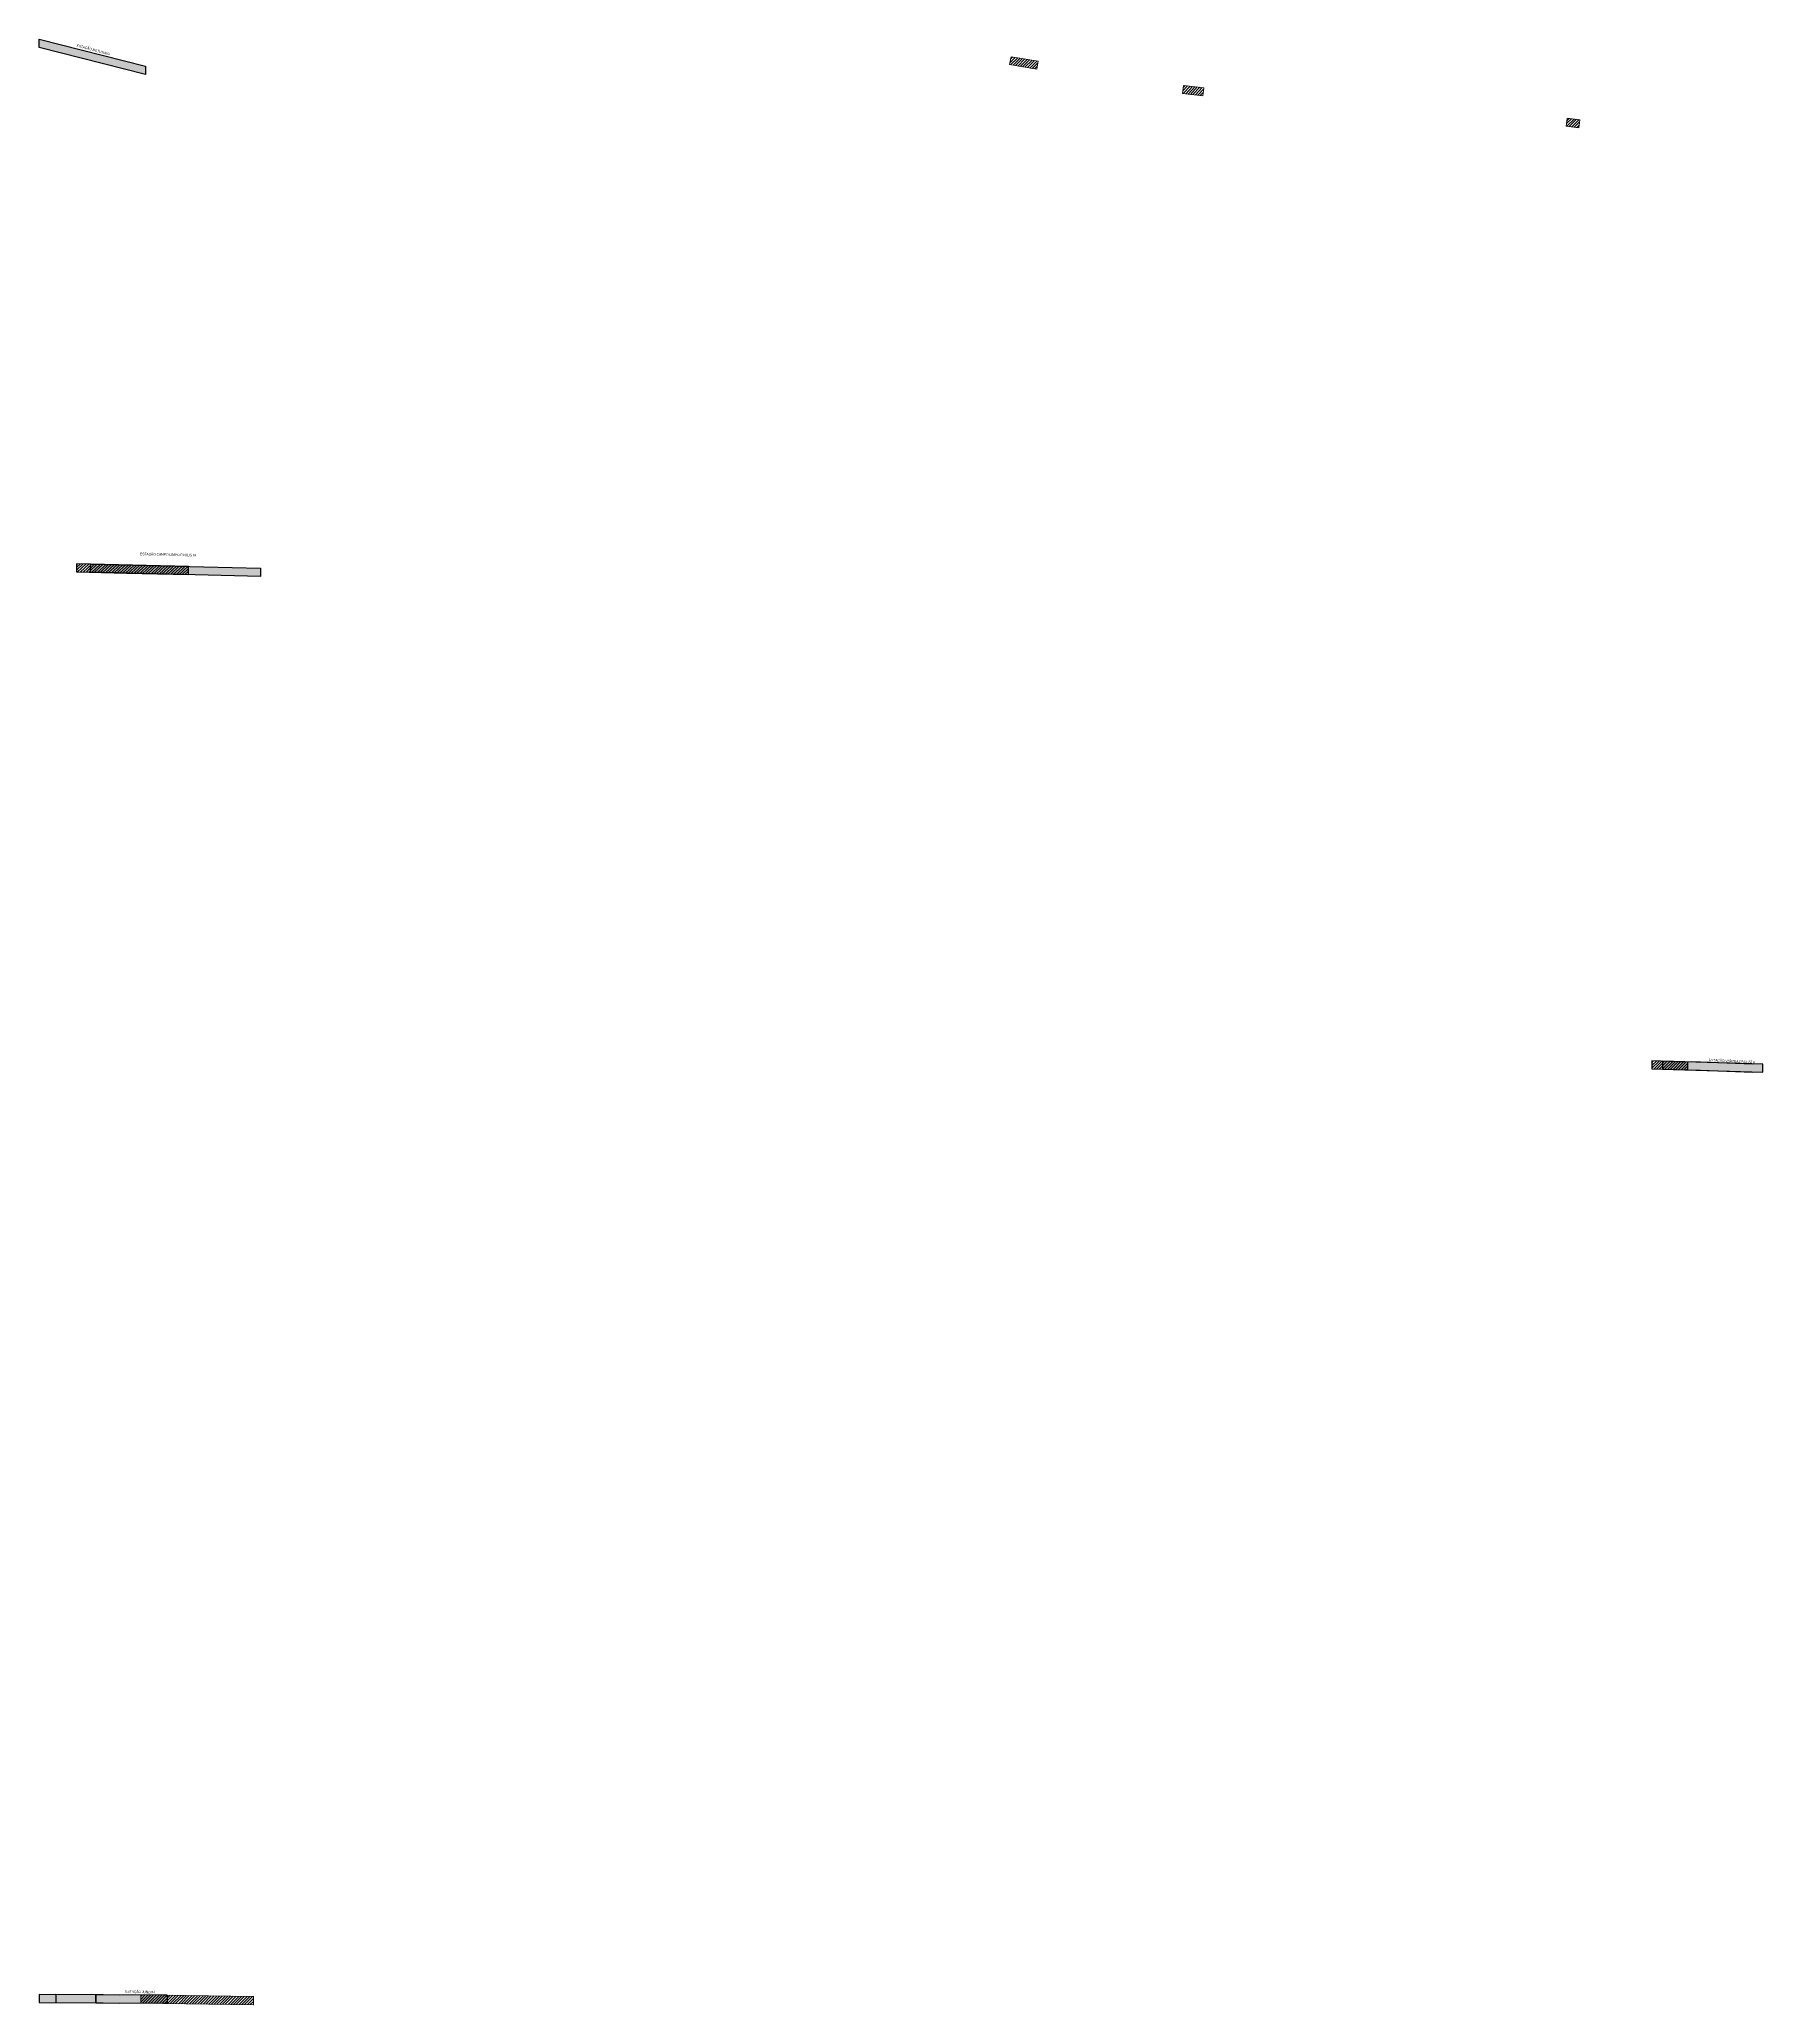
# Model space of a CAD drawing. Header units: metres. Extents: x 307545 to 341809, y 7387092 to 7434457.
# Drawn here: x 339040 to 341809, y 7387092 to 7390251 of the extents above; entities that cross this region are included whole.
import ezdxf

# ---------------------------------------------------------------- set-up
doc = ezdxf.new("R2010")
doc.units = ezdxf.units.M
doc.header["$LTSCALE"] = 10
doc.layers.add('F-VT-OAE', color=10, linetype='Continuous', lineweight=0)
for name, color, linetype in [('U-VT-PLATAFORMA', 2, 'Continuous'), ('U-VT-PLATAFORMA EXISTENTE', 252, 'Continuous'), ('U-VT-PLATAFORMA PROJETADA', 3, 'Continuous'), ('U-VT-VIADUTO-EXISTENTE', 252, 'Continuous')]:
    doc.layers.add(name, color=color, linetype=linetype)
doc.styles.add('DIM', font='arial.ttf', dxfattribs={"width": 0.8, "height": 1.5})

msp = doc.modelspace()

# ---------------------------------------------------------------- hatches: boundary and pattern name
at = {"layer": 'F-VT-OAE'}
h = msp.add_hatch(dxfattribs=at)
h.set_pattern_fill('ANSI31', color=256)
h.paths.add_polyline_path([(340644.8, 7390215.3), (340642.7, 7390202.4), (340599.1, 7390209.8), (340601.3, 7390222.6)])
h = msp.add_hatch(dxfattribs=at)
h.set_pattern_fill('ANSI31', color=256, angle=2.321)
h.set_pattern_definition([(47.321016734, (299569.3045, -7741.707), (-2.3341434847, 2.1523009066), [])])
h.paths.add_polyline_path([(340909.7, 7390159.8), (340911.2, 7390172.7), (340878.5, 7390176.4), (340877, 7390163.5)])
h = msp.add_hatch(dxfattribs=at)
h.set_pattern_fill('ANSI31', color=256)
h.paths.add_polyline_path([(341495.1, 7390123.7), (341515.2, 7390121.3), (341513.6, 7390108.4), (341493.5, 7390110.8)])
at = {"layer": 'U-VT-PLATAFORMA'}
h = msp.add_hatch(color=252, dxfattribs=at)
h.dxf.hatch_style = 1
h.paths.add_polyline_path([(339210.5, 7390194.2), (339040, 7390237.5), (339040, 7390250.5), (339210.5, 7390207.2)])
at = {"layer": 'U-VT-PLATAFORMA EXISTENTE'}
h = msp.add_hatch(color=256, dxfattribs=at)
h.dxf.hatch_style = 1
h.paths.add_polyline_path([(339122, 7389407.3), (339395.4, 7389400.5), (339395.4, 7389387.4), (339122, 7389394.2)])
h = msp.add_hatch(color=256, dxfattribs=at)
h.dxf.hatch_style = 1
h.paths.add_polyline_path([(341648.1, 7388608.5), (341647.9, 7388596.4), (341809.1, 7388590.7), (341809.1, 7388603.7)])
h = msp.add_hatch(color=256, dxfattribs=at)
h.dxf.hatch_style = 1
h.paths.add_polyline_path([(339040, 7387109), (339040, 7387096), (339130.8, 7387095.4), (339130.8, 7387108.4)])
h = msp.add_hatch(color=256, dxfattribs=at)
h.dxf.hatch_style = 1
h.paths.add_polyline_path([(339245.7, 7387095), (339245.7, 7387108), (339130.8, 7387108.4), (339130.8, 7387095.4)])
at = {"layer": 'U-VT-PLATAFORMA PROJETADA'}
h = msp.add_hatch(dxfattribs=at)
h.set_pattern_fill('ANSI31', color=256, angle=-2.05505073)
h.paths.add_polyline_path([(339279.8, 7389390.3), (339279.7, 7389403.4), (339100, 7389407.8), (339099.6, 7389394.8), (339180.2, 7389392.9)])
h = msp.add_hatch(dxfattribs=at)
h.set_pattern_fill('ANSI31', color=256)
h.set_pattern_definition([(45, (0, -5000), (-2.2450640303, 2.2450640303), [])])
h.paths.add_polyline_path([(341631, 7388609), (341631, 7388596.5), (341688.6, 7388594.5), (341688.6, 7388607.5)])
at = {"layer": 'U-VT-PLATAFORMA PROJETADA', "linetype": 'Continuous', "lineweight": 0}
h = msp.add_hatch(dxfattribs=at)
h.set_pattern_fill('ANSI31', color=256)
h.set_pattern_definition([(45, (253.1435, -2.8893), (-2.2450640303, 2.2450640303), [])])
h.paths.add_polyline_path([(339383.9, 7387105.5), (339383.9, 7387092.5), (339203, 7387094.9), (339203, 7387108.4)])

# ---------------------------------------------------------------- linework, layer by layer
at = {"layer": 'F-VT-OAE'}
for points in [[(340644.8, 7390215.3), (340642.7, 7390202.4), (340599.1, 7390209.8), (340601.3, 7390222.6)], [(340909.7, 7390159.8), (340911.2, 7390172.7), (340878.5, 7390176.4), (340877, 7390163.5)]]:
    msp.add_lwpolyline(points, close=True, dxfattribs=at)
msp.add_lwpolyline([(341495.1, 7390123.7), (341515.2, 7390121.3), (341513.6, 7390108.4), (341493.5, 7390110.8), (341495.1, 7390123.7)], dxfattribs=at)
at = {"layer": 'U-VT-PLATAFORMA'}
msp.add_lwpolyline([(339210.5, 7390194.2), (339040, 7390237.5), (339040, 7390250.5), (339210.5, 7390207.2)], close=True, dxfattribs=at)
at = {"layer": 'U-VT-PLATAFORMA EXISTENTE'}
for points in [[(341793.3, 7388603.9), (341695, 7388607.4)], [(341695, 7388594.4), (341793.3, 7388590.9)], [(339169.2, 7387108), (339130.8, 7387108.4), (339130.8, 7387095.4), (339169.2, 7387095)]]:
    msp.add_lwpolyline(points, dxfattribs=at)
msp.add_lwpolyline([(339066.6, 7387109), (339066.6, 7387096), (339130.8, 7387095.4), (339130.8, 7387108.4)], close=True, dxfattribs=at)
at = {"layer": 'U-VT-PLATAFORMA PROJETADA'}
for points in [[(339279.8, 7389390.3), (339279.7, 7389403.4), (339100, 7389407.8), (339099.6, 7389394.8), (339180.2, 7389392.9)], [(341631, 7388609), (341631, 7388596.5), (341688.8, 7388594.4), (341688.7, 7388607.1)]]:
    msp.add_lwpolyline(points, close=True, dxfattribs=at)
at = {"layer": 'U-VT-PLATAFORMA PROJETADA', "color": 2}
msp.add_lwpolyline([(339122, 7389407.3), (339395.4, 7389400.5), (339395.4, 7389387.4), (339122, 7389394.2)], close=True, dxfattribs=at)
at = {"layer": 'U-VT-PLATAFORMA PROJETADA', "linetype": 'Continuous', "lineweight": 0}
msp.add_lwpolyline([(339384.3, 7387105.5), (339384.3, 7387092.5), (339203, 7387094.9), (339203, 7387108.4), (339384.3, 7387105.5)], dxfattribs=at)
at = {"layer": 'U-VT-VIADUTO-EXISTENTE', "color": 2}
msp.add_line((339245.7, 7387108), (339245.7, 7387095), dxfattribs=at)
msp.add_lwpolyline([(341648, 7388608.5), (341648, 7388595.5), (341809.1, 7388590.7), (341809.1, 7388603.7)], close=True, dxfattribs=at)
msp.add_lwpolyline([(339245.7, 7387108), (339040, 7387109), (339040, 7387096), (339245.7, 7387095)], dxfattribs=at)

# ---------------------------------------------------------------- texts
at = {"layer": 'U-VT-PLATAFORMA', "color": 3, "style": 'DIM', "width": 0.75}
for s, rotation, p in [('ESTAÇÃO BOTUJURU', 345.091, (339099.7, 7390238.9)), ('ESTAÇÃO CAMPO LIMPO PAULISTA', 358.7134, (339202, 7389421.6)), ('ESTAÇÃO VÁRZEA PAULISTA', 357.2667, (341722.7, 7388608.4)), ('ESTAÇÃO JUNDIAÍ', 358.2527, (339178.3, 7387111.9))]:
    msp.add_text(s, height=4, rotation=rotation, dxfattribs=at).set_placement(p)

doc.saveas('drawing.dxf')
